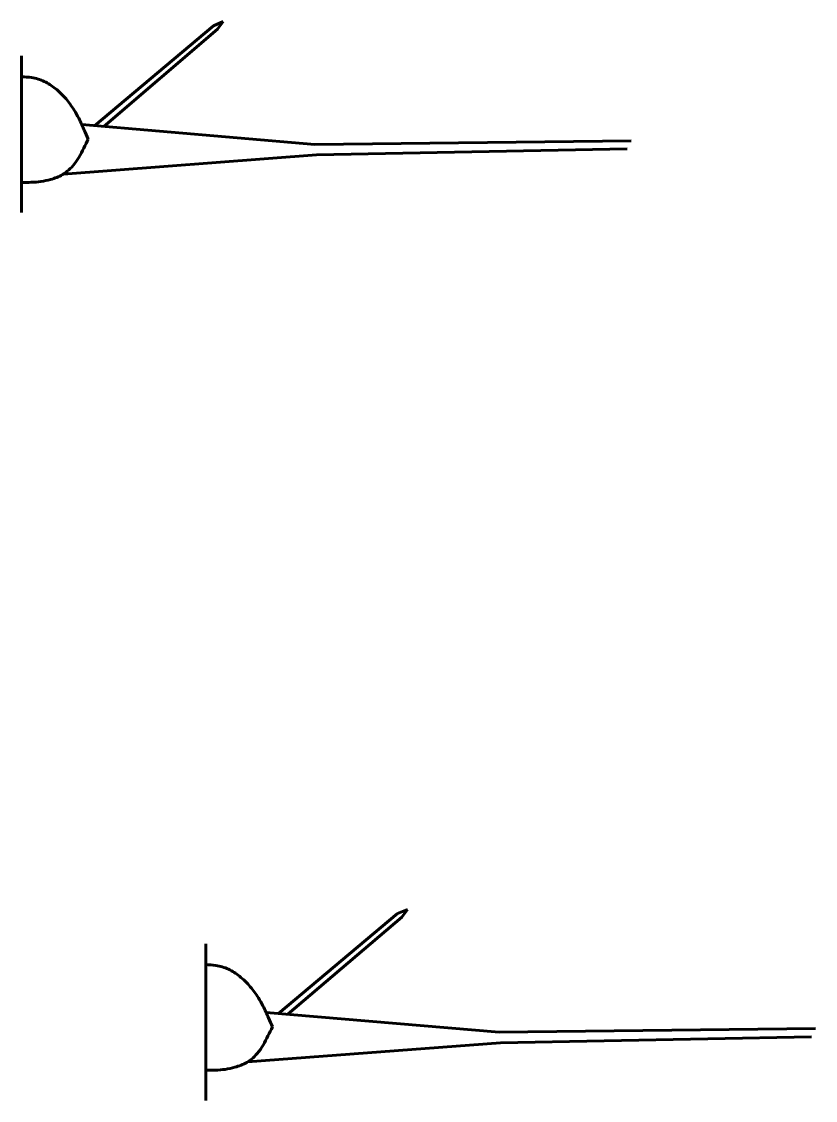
# Model space of a CAD drawing. Header units: millimetres. Extents: x 38559 to 1932156, y -475559 to 1027176.
# Drawn here: x 1117786 to 1932156, y -79087 to 1027176 of the extents above; entities that cross this region are included whole.
import ezdxf

# ---------------------------------------------------------------- set-up
doc = ezdxf.new("R2010")
doc.units = ezdxf.units.MM
doc.layers.add('_basic (Основной)', color=4, linetype='Continuous', lineweight=60)

msp = doc.modelspace()

# ---------------------------------------------------------------- linework, layer by layer
at = {"layer": '_basic (Основной)', "transparency": 33554687}
for p, q in [((1314529.329, 1022847.679), (1192443.448, 920379.663)), ((1318759.812, 1019282.691), (1202062.666, 919560.239)), ((1324545.739, 1027176.478), (1314529.329, 1022847.679)), ((1324545.739, 1027176.478), (1318759.812, 1019282.691)), ((1117785.503, 831279.656), (1117785.503, 991906.077)), ((1418578.028, 901116.132), (1179626.411, 921471.497)), ((1743162.062, 904932.965), (1418578.028, 901116.132)), ((1739163.775, 896531.919), (1420200.937, 890448.885)), ((1420200.937, 890448.885), (1160835.036, 870863.863)), ((1503523.658, 112481.185), (1381437.776, 10013.168)), ((1513540.067, 116809.983), (1503523.658, 112481.185)), ((1513540.067, 116809.983), (1507754.14, 108916.196)), ((1507754.14, 108916.196), (1391056.994, 9193.744)), ((1306779.832, -79086.839), (1306779.832, 81539.583)), ((1607572.356, -9250.363), (1368620.739, 11105.002)), ((1932156.391, -5433.53), (1607572.356, -9250.363)), ((1609195.265, -19917.609), (1349829.364, -39502.632)), ((1928158.103, -13834.575), (1609195.265, -19917.609))]:
    msp.add_line(p, q, dxfattribs=at)
for points in [[(1117785.503, 970617.652), (1128025.925, 969701.962), (1141056.996, 965835.703), (1152357.375, 958611.906), (1163454.144, 947827.083), (1171725.849, 936495.203), (1176408.884, 928152.227), (1182109.981, 915942.992), (1186182.187, 906684.323)], [(1186182.187, 906684.323), (1181586.118, 897502.755), (1176515.221, 887944.442), (1170605.068, 879450.156), (1164699.714, 873676.681), (1159885.572, 870276.745), (1147625.55, 865273.064), (1137676.316, 863156.124), (1117785.503, 862322.178)], [(1306779.832, 60251.158), (1317020.254, 59335.467), (1330051.324, 55469.208), (1341351.703, 48245.411), (1352448.472, 37460.589), (1360720.177, 26128.708), (1365403.213, 17785.733), (1371104.309, 5576.498), (1375176.516, -3682.171)], [(1375176.516, -3682.171), (1370580.446, -12863.74), (1365509.55, -22422.053), (1359599.397, -30916.338), (1353694.043, -36689.814), (1348879.9, -40089.749), (1336619.878, -45093.431), (1326670.645, -47210.371), (1306779.832, -48044.316)]]:
    msp.add_spline(points, degree=3, dxfattribs=at)

doc.saveas('drawing.dxf')
